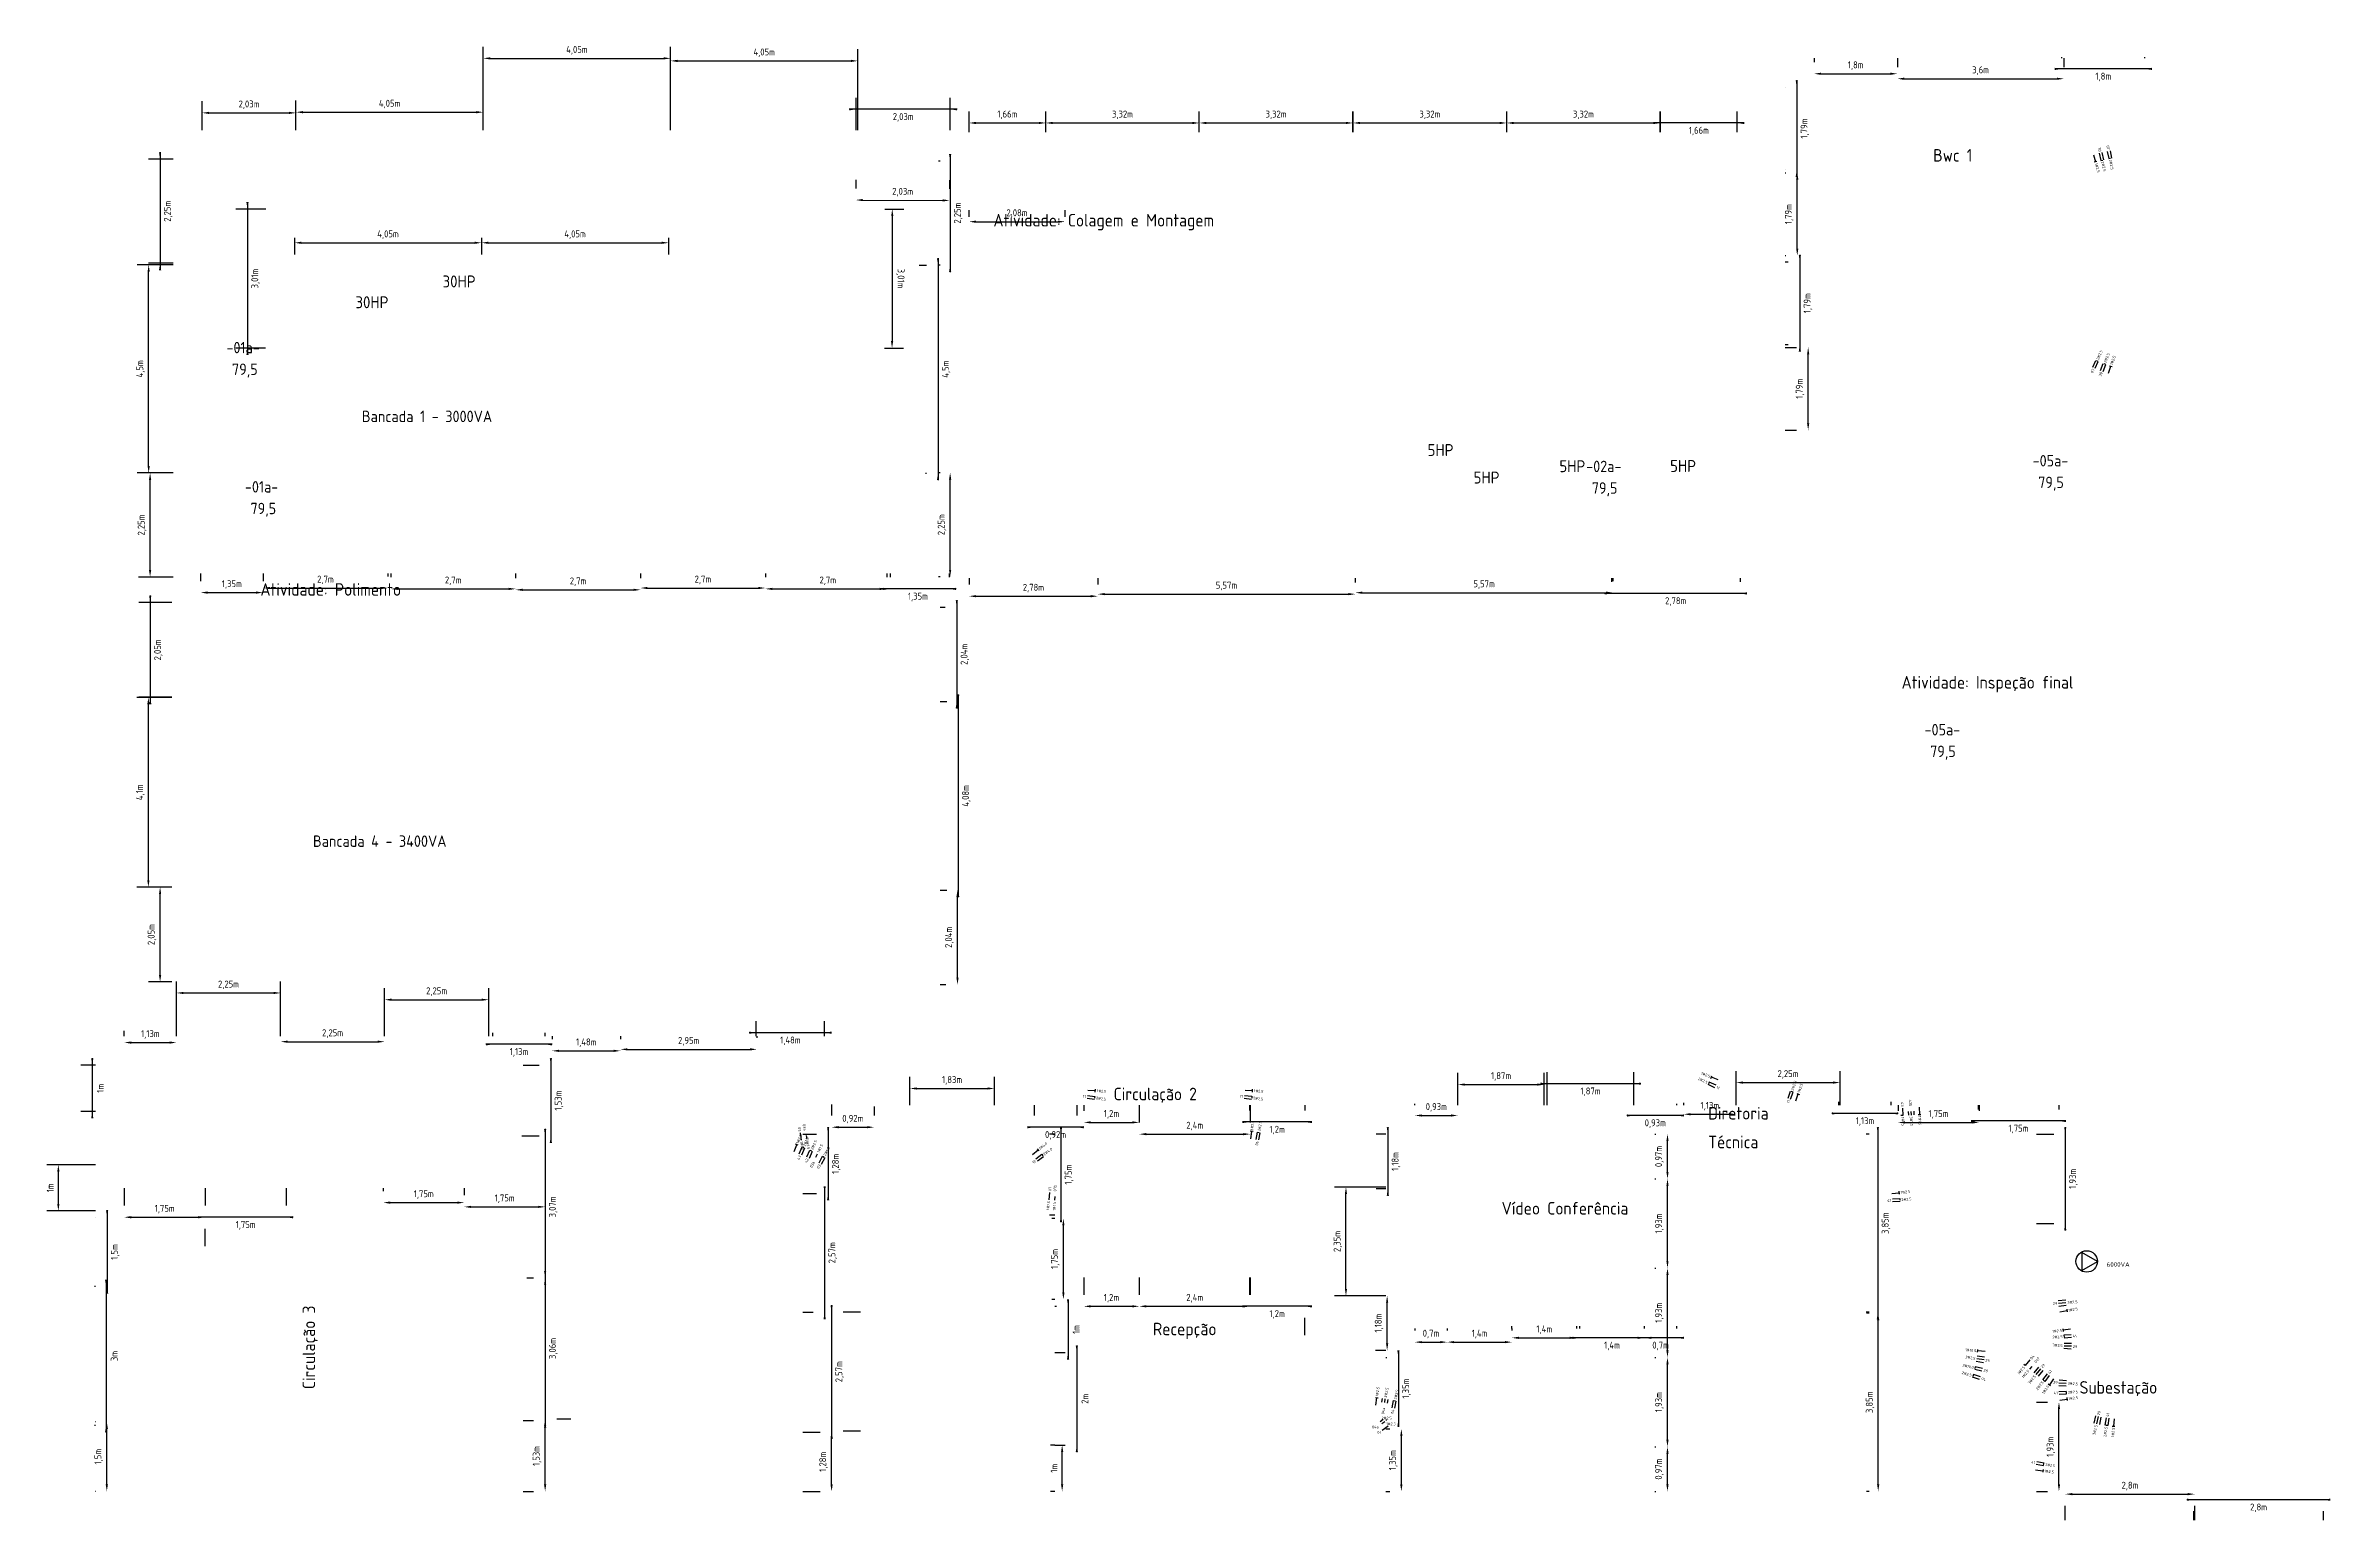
# Model space of a CAD drawing. Header units: metres. Extents: x -45258 to -45144, y 56380 to 56449.
# Drawn here: x -45258.4 to -45209, y 56417.3 to 56449.18 of the extents above; entities that cross this region are included whole.
import ezdxf
from ezdxf.enums import TextEntityAlignment as Align

# ---------------------------------------------------------------- set-up
doc = ezdxf.new("R2010")
doc.units = ezdxf.units.M
for name, color, linetype in [('FIAÇÃO_COMERCIAL', 1, 'Continuous'), ('LUMINOTÉCNICO', 5, 'Continuous'), ('SUBESTAÇÃO', 7, 'Continuous'), ('TEXTO - PLANTA', 7, 'Continuous'), ('TOMADAS', 2, 'Continuous')]:
    doc.layers.add(name, color=color, linetype=linetype)
doc.styles.get("Standard").update_dxf_attribs({"font": 'ISOCP'})
doc.dimstyles.new('ISO-25', dxfattribs={"dimtxt": 1, "dimasz": 1, "dimexe": 1.25, "dimexo": 0.625, "dimgap": 0.5, "dimtad": 1, "dimlunit": 6, "dimtxsty": 'Standard', "dimcen": 2.5, "dimazin": 3, "dimtfac": 1, "dimtmove": 0, "dimatfit": 0})

msp = doc.modelspace()

# ---------------------------------------------------------------- texts
at = {"layer": 'FIAÇÃO_COMERCIAL'}
for s, rotation, p in [('1#2.5', -73.829, (-45214.064, 56446.641)), ('2#2.5', -76.4922, (-45213.924, 56446.678)), ('2#2.5', -79.1553, (-45213.754, 56446.716)), ('2#2.5', 66.3669, (-45214.031, 56442.395)), ('2#2.5', 68.9196, (-45213.869, 56442.33)), ('1#2.5', 71.4723, (-45213.732, 56442.281)), ('2#2.5', -7.8833, (-45235.686, 56426.434)), ('1#2.5', -4.2606, (-45235.67, 56426.59)), ('2#2.5', -7.8411, (-45232.29, 56426.434)), ('1#2.5', -4.2185, (-45232.274, 56426.59)), ('11', -24.9476, (-45222.266, 56426.671)), ('2#2.5', 70.7949, (-45220.633, 56426.597)), ('1#2.5', 71.6093, (-45220.493, 56426.549)), ('1#2.5', 83.7358, (-45232.317, 56425.739)), ('2#2.5', 80.5977, (-45232.162, 56425.718)), ('1#1.5', -87.946, (-45218.242, 56426.027)), ('3#1.5', -87.3728, (-45218.061, 56426.035)), ('1#1.5', -86.2263, (-45217.879, 56426.046)), ('1#2.5', 68.8474, (-45242.143, 56425.451)), ('1#1.5', -81.2983, (-45242.058, 56425.495)), ('2#1.5', 67.1003, (-45242.001, 56425.394)), ('1#1.5', -79.0939, (-45241.936, 56425.516)), ('2#2.5', 65.3532, (-45241.833, 56425.321)), ('1#1.5', 64.1885, (-45241.695, 56425.256)), ('1#4.0', 38.8566, (-45236.912, 56425.331)), ('2#1.5', 62.4414, (-45241.558, 56425.188)), ('2#4.0', 36.8291, (-45236.817, 56425.21)), ('03', 84.2359, (-45236.686, 56424.422)), ('03b', 87.9264, (-45236.574, 56424.414)), ('1#2.5', 6.176, (-45218.288, 56424.389)), ('2#2.5', 3.6495, (-45218.274, 56424.235)), ('3#2.5', 4.3837, (-45214.684, 56422.012)), ('1#2.5', 9.3019, (-45214.662, 56421.843)), ('41', 2.7086, (-45214.567, 56421.284)), ('29', -4.1342, (-45214.565, 56421.061)), ('28', -13.5142, (-45216.495, 56420.551)), ('29', -9.7661, (-45216.455, 56420.764)), ('04', 49.4913, (-45215.474, 56420.793)), ('04f', 50.3207, (-45215.383, 56420.717)), ('29', 51.1502, (-45215.244, 56420.604)), ('41', 52.809, (-45215.081, 56420.478)), ('1#2.5', 83.5332, (-45229.611, 56419.981)), ('3#2.5', 80.2155, (-45229.427, 56419.956)), ('2#2.5', 77.7272, (-45229.216, 56419.917)), ('04', -17.2622, (-45216.543, 56420.37)), ('3#2.5', -4.1342, (-45214.675, 56420.267)), ('2#2.5', 2.7086, (-45214.673, 56420.07)), ('1#2.5', 7.8407, (-45214.659, 56419.93)), ('29', 77.0048, (-45214.012, 56419.577)), ('41', 82.058, (-45213.814, 56419.544)), ('2#2.5', -9.5166, (-45215.162, 56418.515)), ('1#2.5', -6.9371, (-45215.183, 56418.371))]:
    msp.add_text(s, height=0.06, rotation=rotation, dxfattribs=at).set_placement(p, align=Align.MIDDLE_LEFT)
for s, rotation, p in [('30', -76.4922, (-45213.976, 56446.892)), ('07', -79.1553, (-45213.795, 56446.933)), ('07', 66.3669, (-45214.119, 56442.193)), ('30', 68.9196, (-45213.948, 56442.124)), ('2#2.5', -24.9476, (-45222.465, 56426.764)), ('1#2.5', -21.9648, (-45222.408, 56426.896)), ('11', -7.8833, (-45235.904, 56426.464)), ('11', -7.8411, (-45232.508, 56426.464)), ('11', 70.7949, (-45220.706, 56426.389)), ('43b', -87.3728, (-45218.071, 56426.255)), ('43', -87.946, (-45218.25, 56426.247)), ('03', -81.2983, (-45242.091, 56425.712)), ('03a', -79.0939, (-45241.977, 56425.732)), ('06', 80.5977, (-45232.198, 56425.501)), ('43', 67.1003, (-45242.087, 56425.191)), ('42', 65.3532, (-45241.925, 56425.121)), ('03a', 64.1885, (-45241.791, 56425.058)), ('03', 62.4414, (-45241.66, 56424.993)), ('10', 36.8291, (-45236.993, 56425.078)), ('1#1.5', 84.2359, (-45236.709, 56424.203)), ('1#1.5', 87.9264, (-45236.582, 56424.194)), ('41', 3.6495, (-45218.494, 56424.221)), ('29', 4.3837, (-45214.903, 56421.995)), ('1#2.5', 7.8407, (-45214.801, 56421.413)), ('1#10.0', -4.7687, (-45216.652, 56420.971)), ('2#2.5', 2.7086, (-45214.787, 56421.274)), ('3#2.5', -4.1342, (-45214.785, 56421.077)), ('2#2.5', -17.2622, (-45216.753, 56420.435)), ('2#10.0', -13.5142, (-45216.709, 56420.602)), ('3#2.5', -9.7661, (-45216.672, 56420.802)), ('1#2.5', 49.4913, (-45215.616, 56420.625)), ('1#2.5', 50.3207, (-45215.523, 56420.547)), ('3#2.5', 51.1502, (-45215.382, 56420.433)), ('2#2.5', 52.809, (-45215.214, 56420.303)), ('1#2.5', 54.0531, (-45215.091, 56420.212)), ('29', -4.1342, (-45214.895, 56420.282)), ('41', 2.7086, (-45214.893, 56420.059)), ('04a', 80.2155, (-45229.464, 56419.739)), ('04', 77.7272, (-45229.262, 56419.702)), ('3#2.5', 77.0048, (-45214.061, 56419.363)), ('2#2.5', 82.058, (-45213.845, 56419.326)), ('1#2.5', 85.8478, (-45213.688, 56419.31)), ('41', -9.5166, (-45215.379, 56418.551))]:
    msp.add_text(s, height=0.06, rotation=rotation, dxfattribs=at).set_placement(p, align=Align.MIDDLE_RIGHT)
for s, p in [('2#2.5', (-45229.402, 56419.513)), ('1#2.5', (-45229.308, 56419.39)), ('04a', (-45229.646, 56419.321)), ('04', (-45229.557, 56419.206))]:
    msp.add_text(s, height=0.06, dxfattribs=at).set_placement(p, align=Align.MIDDLE_CENTER)
at = {"layer": 'LUMINOTÉCNICO'}
for s, p in [('-01a-', (-45254.489, 56442.532)), ('79,5', (-45254.369, 56442.064)), ('-02a-', (-45225.087, 56439.964)), ('-05a-', (-45215.434, 56440.086)), ('-01a-', (-45254.089, 56439.522)), ('79,5', (-45224.967, 56439.496)), ('79,5', (-45215.314, 56439.618)), ('79,5', (-45253.969, 56439.054)), ('-05a-', (-45217.771, 56434.272)), ('79,5', (-45217.651, 56433.804))]:
    msp.add_text(s, height=0.2466, dxfattribs=at).set_placement(p)
at = {"layer": 'TEXTO - PLANTA'}
for s, height, p in [('Bwc 1', 0.2714, (-45217.586, 56446.675)), ('Atividade: Colagem e Montagem', 0.27144, (-45237.905, 56445.273)), ('30HP', 0.2579, (-45249.815, 56443.956)), ('30HP', 0.2579, (-45251.699, 56443.506)), ('Bancada 1 - 3000VA', 0.24755, (-45251.561, 56441.044)), ('5HP', 0.2579, (-45228.517, 56440.312)), ('5HP', 0.2579, (-45225.667, 56439.962)), ('5HP', 0.2579, (-45223.272, 56439.967)), ('5HP', 0.2579, (-45227.522, 56439.717)), ('Atividade: Polimento', 0.27144, (-45253.755, 56437.291)), ('Atividade: Inspeção final', 0.27144, (-45218.268, 56435.284)), ('Bancada 4 - 3400VA', 0.24755, (-45252.619, 56431.862)), ('Circulação 2', 0.27144, (-45235.306, 56426.385)), ('Diretoria ', 0.2714, (-45222.45, 56425.968)), ('Técnica', 0.2714, (-45222.45, 56425.347)), ('Vídeo Conferência', 0.27144, (-45226.916, 56423.914)), ('Recepção', 0.2714, (-45234.456, 56421.304)), ('Subestação', 0.2714, (-45214.42, 56420.042))]:
    msp.add_text(s, height=height, dxfattribs=at).set_placement(p)
msp.add_text('Circulação 3', height=0.27144, rotation=90, dxfattribs=at).set_placement((-45252.572, 56420.14))
at = {"layer": 'TOMADAS'}
msp.add_text('6000VA', height=0.0975, dxfattribs=at).set_placement((-45213.585, 56422.835), align=Align.MIDDLE_CENTER)

# ---------------------------------------------------------------- blocks, each defined once
blk = doc.blocks.new('_CLOSEDFILLED')
at = {"color": 0, "linetype": 'BYBLOCK'}
blk.add_solid([(-1, 0.16), (0, 0), (-1, -0.16)], dxfattribs=at)
blk = doc.blocks.new('*D48')
for p, q in [((-45241.404, 56421.952), (-45241.404, 56419.082)), ((-45240.779, 56421.802), (-45241.154, 56421.802)), ((-45240.779, 56419.232), (-45241.154, 56419.232))]:
    blk.add_line(p, q)
at = {"layer": 'Defpoints'}
for p in [(-45241.404, 56421.802), (-45241.404, 56421.802), (-45241.404, 56419.232)]:
    blk.add_point(p, dxfattribs=at)
at = {"layer": 'SUBESTAÇÃO', "xscale": 0.15, "yscale": 0.15}
for p, rotation in [((-45241.404, 56421.802), 270), ((-45241.404, 56419.232), 90)]:
    blk.add_blockref('_CLOSEDFILLED', p, dxfattribs=dict(at, rotation=rotation))
at = {"layer": 'SUBESTAÇÃO', "insert": (-45241.229, 56420.517), "char_height": 0.15, "attachment_point": 5, "rotation": 90}
blk.add_mtext('2,57m', dxfattribs=at)
blk = doc.blocks.new('*D52')
for p, q in [((-45232.37, 56422.555), (-45232.37, 56422.18)), ((-45231.02, 56421.93), (-45232.52, 56421.93)), ((-45231.17, 56421.305), (-45231.17, 56421.68))]:
    blk.add_line(p, q)
at = {"layer": 'Defpoints'}
for p in [(-45232.37, 56421.93), (-45231.17, 56421.93), (-45231.17, 56421.93)]:
    blk.add_point(p, dxfattribs=at)
at = {"layer": 'SUBESTAÇÃO', "xscale": 0.15, "yscale": 0.15}
blk.add_blockref('_CLOSEDFILLED', (-45232.37, 56421.93), dxfattribs=at)
at = {"layer": 'SUBESTAÇÃO', "xscale": 0.15, "yscale": 0.15, "rotation": 180}
blk.add_blockref('_CLOSEDFILLED', (-45231.17, 56421.93), dxfattribs=at)
at = {"layer": 'SUBESTAÇÃO', "insert": (-45231.77, 56421.755), "char_height": 0.15, "attachment_point": 5}
blk.add_mtext('1,2m', dxfattribs=at)
blk = doc.blocks.new('*D74')
for p, q in [((-45256.699, 56424.481), (-45256.699, 56424.106)), ((-45256.549, 56423.856), (-45255.099, 56423.856)), ((-45254.949, 56423.231), (-45254.949, 56423.606))]:
    blk.add_line(p, q)
at = {"layer": 'Defpoints'}
for p in [(-45256.699, 56423.856), (-45256.699, 56423.856), (-45254.949, 56423.856)]:
    blk.add_point(p, dxfattribs=at)
at = {"layer": 'SUBESTAÇÃO', "xscale": 0.15, "yscale": 0.15, "rotation": 180}
blk.add_blockref('_CLOSEDFILLED', (-45256.699, 56423.856), dxfattribs=at)
at = {"layer": 'SUBESTAÇÃO', "xscale": 0.15, "yscale": 0.15}
blk.add_blockref('_CLOSEDFILLED', (-45254.949, 56423.856), dxfattribs=at)
at = {"layer": 'SUBESTAÇÃO', "insert": (-45255.824, 56424.031), "char_height": 0.15, "attachment_point": 5}
blk.add_mtext('1,75m', dxfattribs=at)
blk = doc.blocks.new('*D110')
for p, q in [((-45248.973, 56445.031), (-45248.973, 56444.671)), ((-45248.823, 56444.921), (-45245.078, 56444.921)), ((-45244.928, 56445.031), (-45244.928, 56444.671))]:
    blk.add_line(p, q)
at = {"layer": 'Defpoints'}
for p in [(-45248.973, 56445.656), (-45244.928, 56445.656), (-45248.973, 56444.921)]:
    blk.add_point(p, dxfattribs=at)
at = {"layer": 'LUMINOTÉCNICO', "xscale": 0.15, "yscale": 0.15, "rotation": 180}
blk.add_blockref('_CLOSEDFILLED', (-45248.973, 56444.921), dxfattribs=at)
at = {"layer": 'LUMINOTÉCNICO', "xscale": 0.15, "yscale": 0.15}
blk.add_blockref('_CLOSEDFILLED', (-45244.928, 56444.921), dxfattribs=at)
at = {"layer": 'LUMINOTÉCNICO', "insert": (-45246.951, 56445.096), "char_height": 0.15, "attachment_point": 5}
blk.add_mtext('4,05m', dxfattribs=at)

# ---------------------------------------------------------------- dimensions: what is measured, and where the dimension line sits
at = {"layer": 'LUMINOTÉCNICO'}
for base, p1, p2, angle in [((-45240.882, 56445.845), (-45240.883, 56445.656), (-45238.855, 56445.647), 359.7565), ((-45254.0342, 56445.651), (-45253.0132, 56445.651), (-45253.0181, 56442.6458), 90), ((-45240.092, 56445.65), (-45240.878, 56445.651), (-45240.883, 56442.646), 269.9071)]:
    msp.add_linear_dim(base=base, p1=p1, p2=p2, angle=angle, dimstyle='ISO-25', override={"dimtxt": 0.15, "dimasz": 0.15, "dimexe": 0.25, "dimgap": 0.1, "dimdec": 2, "dimrnd": 0.01, "dimzin": 8, "dimdsep": 44, "dimlunit": 2, "dimpost": '<>m'}, dxfattribs=at).render()
msp.add_linear_dim(base=(-45253.018, 56444.921), p1=(-45253.018, 56445.656), p2=(-45248.973, 56445.656), text='4,05m', dimstyle='ISO-25', override={"dimtxt": 0.15, "dimasz": 0.15, "dimexe": 0.25, "dimgap": 0.1, "dimdec": 2, "dimrnd": 0.01, "dimzin": 8, "dimdsep": 44, "dimlunit": 2, "dimpost": '<>m'}, dxfattribs=at).render()
dim = msp.add_linear_dim(base=(-45248.973093194, 56444.92123372), p1=(-45248.973093194, 56445.655793296), p2=(-45244.928093194, 56445.655793296), dimstyle='ISO-25', override={"dimtxt": 0.15, "dimasz": 0.15, "dimexe": 0.25, "dimgap": 0.1, "dimdec": 2, "dimrnd": 0.01, "dimzin": 8, "dimdsep": 44, "dimlunit": 2, "dimpost": '<>m'}, dxfattribs=at)
dim.commit()
dim.dimension.update_dxf_attribs({"geometry": '*D110', "text_midpoint": (-45246.950593194, 56445.09623372)})
msp.add_linear_dim(base=(-45238.433, 56445.377), p1=(-45238.433, 56444.854), p2=(-45236.357, 56444.854), dimstyle='ISO-25', override={"dimtxt": 0.15, "dimasz": 0.15, "dimexe": 0.25, "dimgap": 0.1, "dimdec": 2, "dimrnd": 0.01, "dimzin": 8, "dimdsep": 44, "dimlunit": 2, "dimpost": '<>m'}, dxfattribs=at).render()
at = {"layer": 'SUBESTAÇÃO'}
for base, p1, p2 in [((-45248.936, 56448.908), (-45248.936, 56446.728), (-45244.886, 56446.728)), ((-45244.886, 56448.853), (-45244.886, 56446.728), (-45240.836, 56446.728)), ((-45220.159, 56448.575), (-45220.159, 56448.286), (-45218.359, 56448.286)), ((-45218.359, 56448.467), (-45218.359, 56448.286), (-45214.759, 56448.286)), ((-45213.005, 56448.68), (-45213.005, 56448.286), (-45214.805, 56448.286)), ((-45255.016, 56447.729), (-45255.016, 56446.728), (-45252.986, 56446.728)), ((-45252.986, 56447.744), (-45252.986, 56446.728), (-45248.936, 56446.728)), ((-45238.841, 56447.807), (-45238.841, 56446.728), (-45240.871, 56446.728)), ((-45238.433, 56447.511), (-45238.433, 56446.688), (-45236.773, 56446.688)), ((-45236.773, 56447.511), (-45236.773, 56446.688), (-45233.453, 56446.688)), ((-45233.453, 56447.511), (-45233.453, 56446.688), (-45230.133, 56446.688)), ((-45230.127, 56447.511), (-45230.127, 56446.688), (-45226.807, 56446.688)), ((-45226.807, 56447.511), (-45226.807, 56446.688), (-45223.487, 56446.688)), ((-45221.821, 56447.511), (-45221.821, 56446.688), (-45223.481, 56446.688)), ((-45255.048, 56437.359), (-45255.048, 56437.146), (-45253.698, 56437.146)), ((-45253.698, 56437.458), (-45253.698, 56437.146), (-45250.998, 56437.146)), ((-45250.936, 56437.439), (-45250.936, 56437.146), (-45248.236, 56437.146)), ((-45248.236, 56437.419), (-45248.236, 56437.146), (-45245.536, 56437.146)), ((-45245.536, 56437.458), (-45245.536, 56437.146), (-45242.836, 56437.146)), ((-45242.836, 56437.439), (-45242.836, 56437.146), (-45240.136, 56437.146)), ((-45238.862, 56437.439), (-45238.862, 56437.146), (-45240.212, 56437.146)), ((-45238.43, 56437.281), (-45238.43, 56437.045), (-45235.65, 56437.045)), ((-45235.65, 56437.326), (-45235.65, 56437.045), (-45230.08, 56437.045)), ((-45230.08, 56437.357), (-45230.08, 56437.045), (-45224.51, 56437.045)), ((-45221.761, 56437.341), (-45221.761, 56437.045), (-45224.541, 56437.045)), ((-45255.569, 56428.704), (-45255.569, 56427.144), (-45253.319, 56427.144)), ((-45251.069, 56428.558), (-45251.069, 56427.144), (-45248.819, 56427.144)), ((-45256.699, 56427.632), (-45256.699, 56427.144), (-45255.569, 56427.144)), ((-45253.319, 56427.651), (-45253.319, 56427.144), (-45251.069, 56427.144)), ((-45247.598, 56427.594), (-45247.598, 56427.144), (-45248.728, 56427.144)), ((-45241.554, 56427.845), (-45241.554, 56427.144), (-45243.034, 56427.144)), ((-45247.448, 56427.453), (-45247.448, 56427.144), (-45245.968, 56427.144)), ((-45245.968, 56427.485), (-45245.968, 56427.144), (-45243.018, 56427.144)), ((-45239.713, 56426.639), (-45239.713, 56425.652), (-45237.883, 56425.652)), ((-45227.863, 56426.724), (-45227.863, 56425.652), (-45225.993, 56425.652)), ((-45224.058, 56426.743), (-45224.058, 56425.652), (-45225.928, 56425.652)), ((-45221.848, 56426.767), (-45221.848, 56425.652), (-45219.598, 56425.652)), ((-45222.978, 56426.082), (-45222.978, 56425.652), (-45221.848, 56425.652)), ((-45218.494, 56426.1), (-45218.494, 56425.652), (-45219.624, 56425.652)), ((-45241.404, 56425.802), (-45241.404, 56425.666), (-45240.485, 56425.626)), ((-45236.101, 56425.802), (-45236.101, 56425.652), (-45237.021, 56425.652)), ((-45235.951, 56425.906), (-45235.951, 56425.652), (-45234.751, 56425.652)), ((-45234.751, 56425.652), (-45234.751, 56425.652), (-45232.351, 56425.652)), ((-45231.17, 56425.915), (-45231.17, 56425.652), (-45232.37, 56425.652)), ((-45228.793, 56426.055), (-45228.793, 56425.652), (-45227.863, 56425.652)), ((-45223.128, 56426.055), (-45223.128, 56425.652), (-45224.058, 56425.652)), ((-45218.344, 56425.905), (-45218.344, 56425.652), (-45216.594, 56425.652)), ((-45214.865, 56425.937), (-45214.865, 56425.652), (-45216.615, 56425.652)), ((-45253.199, 56423.856), (-45253.199, 56423.856), (-45254.949, 56423.856)), ((-45251.098, 56424.172), (-45251.098, 56423.856), (-45249.348, 56423.856)), ((-45249.348, 56424.08), (-45249.348, 56423.856), (-45247.598, 56423.856)), ((-45235.951, 56421.93), (-45235.951, 56421.93), (-45234.751, 56421.93)), ((-45234.751, 56421.93), (-45234.751, 56421.93), (-45232.351, 56421.93)), ((-45228.793, 56421.156), (-45228.793, 56420.827), (-45228.093, 56420.827)), ((-45228.093, 56421.156), (-45228.093, 56420.827), (-45226.693, 56420.827)), ((-45226.693, 56421.249), (-45226.693, 56420.827), (-45225.293, 56420.827)), ((-45223.828, 56421.249), (-45223.828, 56420.827), (-45225.228, 56420.827)), ((-45223.128, 56421.249), (-45223.128, 56420.827), (-45223.828, 56420.827)), ((-45214.729, 56417.87), (-45214.729, 56417.93), (-45211.929, 56417.93)), ((-45209.148, 56417.749), (-45209.148, 56417.93), (-45211.948, 56417.93))]:
    msp.add_linear_dim(base=base, p1=p1, p2=p2, dimstyle='ISO-25', override={"dimtxt": 0.15, "dimasz": 0.15, "dimexe": 0.25, "dimgap": 0.1, "dimdec": 2, "dimrnd": 0.01, "dimzin": 8, "dimdsep": 44, "dimlunit": 2, "dimpost": '<>m'}, dxfattribs=at).render()
for base, p1, p2 in [((-45220.535, 56448.286), (-45220.159, 56448.286), (-45220.159, 56446.496)), ((-45255.924, 56446.728), (-45255.016, 56446.728), (-45255.016, 56444.478)), ((-45238.841, 56446.688), (-45238.433, 56446.688), (-45238.433, 56444.438)), ((-45220.524, 56444.646), (-45220.159, 56444.646), (-45220.159, 56446.436)), ((-45220.468, 56444.51), (-45220.158, 56444.51), (-45220.158, 56442.72)), ((-45256.171, 56439.946), (-45255.016, 56439.946), (-45255.016, 56444.446)), ((-45239.102, 56444.438), (-45238.887, 56444.438), (-45238.749, 56439.94)), ((-45220.288, 56440.87), (-45220.158, 56440.87), (-45220.158, 56442.66)), ((-45256.14, 56437.696), (-45255.016, 56437.696), (-45255.016, 56439.946)), ((-45238.841, 56437.701), (-45238.433, 56437.701), (-45238.433, 56439.951)), ((-45256.137, 56437.146), (-45255.048, 56437.146), (-45255.048, 56435.096)), ((-45238.697, 56437.045), (-45238.43, 56437.045), (-45238.43, 56435.005)), ((-45256.177, 56430.992), (-45255.048, 56430.992), (-45255.048, 56435.092)), ((-45238.666, 56435.005), (-45238.43, 56435.005), (-45238.43, 56430.925)), ((-45255.924, 56428.942), (-45255.048, 56428.942), (-45255.048, 56430.992)), ((-45238.682, 56428.886), (-45238.43, 56428.886), (-45238.43, 56430.926)), ((-45257.39, 56427.144), (-45256.699, 56427.144), (-45256.699, 56426.144)), ((-45247.474, 56427.144), (-45247.448, 56427.144), (-45247.448, 56425.614)), ((-45247.598, 56425.614), (-45247.474, 56425.614), (-45247.37, 56422.546)), ((-45241.479, 56425.652), (-45241.404, 56425.652), (-45241.404, 56424.372)), ((-45236.444, 56425.652), (-45235.951, 56425.652), (-45235.951, 56423.902)), ((-45229.377, 56425.652), (-45228.793, 56425.652), (-45228.793, 56424.472)), ((-45223.33, 56424.6868), (-45222.978, 56424.6868), (-45222.978, 56425.652)), ((-45218.781, 56425.652), (-45218.344, 56425.652), (-45218.344, 56421.802)), ((-45214.729, 56425.652), (-45214.729, 56425.652), (-45214.729, 56423.722)), ((-45258.124, 56423.992), (-45256.699, 56423.992), (-45256.699, 56424.992)), ((-45241.554, 56424.372), (-45241.404, 56424.372), (-45241.404, 56421.802)), ((-45230.282, 56422.157), (-45228.793, 56422.157), (-45228.793, 56424.507)), ((-45223.33, 56422.756), (-45222.978, 56422.756), (-45222.978, 56424.687)), ((-45257.069, 56423.856), (-45256.699, 56423.856), (-45256.699, 56422.356)), ((-45236.392, 56422.08), (-45235.951, 56422.08), (-45235.951, 56423.83)), ((-45257.091, 56422.356), (-45256.699, 56422.356), (-45256.699, 56419.356)), ((-45247.598, 56422.5461), (-45247.3697, 56422.5461), (-45247.6704, 56419.4908)), ((-45223.33, 56420.826), (-45222.978, 56420.826), (-45222.978, 56422.756)), ((-45236.291, 56421.93), (-45235.951, 56421.93), (-45235.951, 56420.93)), ((-45229.392, 56420.977), (-45228.793, 56420.977), (-45228.793, 56422.157)), ((-45218.774, 56417.93), (-45218.344, 56417.93), (-45218.344, 56421.78)), ((-45236.101, 56420.93), (-45235.951, 56420.93), (-45235.951, 56418.93)), ((-45229.148, 56420.827), (-45228.793, 56420.827), (-45228.793, 56419.477)), ((-45223.33, 56418.895), (-45222.978, 56418.895), (-45222.978, 56420.826)), ((-45257.076, 56417.93), (-45256.699, 56417.93), (-45256.699, 56419.43)), ((-45247.598, 56417.93), (-45247.448, 56417.93), (-45247.448, 56419.46)), ((-45214.865, 56417.93), (-45214.729, 56417.93), (-45214.729, 56419.86)), ((-45241.404, 56417.93), (-45241.404, 56417.93), (-45241.404, 56419.21)), ((-45236.419, 56417.93), (-45235.951, 56417.93), (-45235.951, 56418.93)), ((-45229.084, 56417.93), (-45228.793, 56417.93), (-45228.793, 56419.28)), ((-45223.33, 56417.93), (-45222.978, 56417.93), (-45222.978, 56418.8953))]:
    msp.add_linear_dim(base=base, p1=p1, p2=p2, angle=90, dimstyle='ISO-25', override={"dimtxt": 0.15, "dimasz": 0.15, "dimexe": 0.25, "dimgap": 0.1, "dimdec": 2, "dimrnd": 0.01, "dimzin": 8, "dimdsep": 44, "dimlunit": 2, "dimpost": '<>m'}, dxfattribs=at).render()
for base, p1, p2, picture, middle in [((-45256.699, 56423.856), (-45256.699, 56423.856), (-45254.949, 56423.856), '*D74', (-45255.824, 56424.031)), ((-45231.17, 56421.93), (-45231.17, 56421.93), (-45232.37, 56421.93), '*D52', (-45231.77, 56421.755))]:
    dim = msp.add_linear_dim(base=base, p1=p1, p2=p2, dimstyle='ISO-25', override={"dimtxt": 0.15, "dimasz": 0.15, "dimexe": 0.25, "dimgap": 0.1, "dimdec": 2, "dimrnd": 0.01, "dimzin": 8, "dimdsep": 44, "dimlunit": 2, "dimpost": '<>m'}, dxfattribs=at)
    dim.commit()
    dim.dimension.update_dxf_attribs({"geometry": picture, "text_midpoint": middle})
dim = msp.add_linear_dim(base=(-45241.404, 56421.802), p1=(-45241.404, 56421.802), p2=(-45241.404, 56419.232), angle=90, dimstyle='ISO-25', override={"dimtxt": 0.15, "dimasz": 0.15, "dimexe": 0.25, "dimgap": 0.1, "dimdec": 2, "dimrnd": 0.01, "dimzin": 8, "dimdsep": 44, "dimlunit": 2, "dimpost": '<>m'}, dxfattribs=at)
dim.commit()
dim.dimension.update_dxf_attribs({"geometry": '*D48', "text_midpoint": (-45241.229, 56420.517)})

# ---------------------------------------------------------------- linework, layer by layer
at = {"layer": 'FIAÇÃO_COMERCIAL'}
for p, q in [((-45214.117, 56446.823), (-45214.073, 56446.669)), ((-45214.044, 56446.678), (-45214.101, 56446.661)), ((-45213.999, 56446.855), (-45213.959, 56446.7)), ((-45213.959, 56446.7), (-45213.92, 56446.71)), ((-45213.939, 56446.87), (-45213.902, 56446.715)), ((-45213.82, 56446.897), (-45213.787, 56446.74)), ((-45213.787, 56446.74), (-45213.748, 56446.748)), ((-45213.76, 56446.909), (-45213.73, 56446.752)), ((-45214.135, 56442.233), (-45214.071, 56442.379)), ((-45214.079, 56442.209), (-45214.017, 56442.356)), ((-45214.017, 56442.356), (-45214.054, 56442.372)), ((-45213.965, 56442.163), (-45213.908, 56442.312)), ((-45213.908, 56442.141), (-45213.853, 56442.292)), ((-45213.853, 56442.292), (-45213.89, 56442.305)), ((-45213.792, 56442.101), (-45213.742, 56442.252)), ((-45213.77, 56442.262), (-45213.713, 56442.243)), ((-45222.392, 56426.857), (-45222.369, 56426.913)), ((-45222.232, 56426.825), (-45222.381, 56426.885)), ((-45235.878, 56426.43), (-45235.72, 56426.408)), ((-45235.871, 56426.488), (-45235.712, 56426.469)), ((-45235.86, 56426.604), (-45235.7, 56426.592)), ((-45235.712, 56426.469), (-45235.717, 56426.43)), ((-45235.703, 56426.562), (-45235.698, 56426.622)), ((-45232.482, 56426.43), (-45232.323, 56426.408)), ((-45232.474, 56426.488), (-45232.315, 56426.47)), ((-45232.463, 56426.604), (-45232.304, 56426.592)), ((-45232.315, 56426.47), (-45232.32, 56426.43)), ((-45232.306, 56426.562), (-45232.302, 56426.622)), ((-45222.306, 56426.656), (-45222.451, 56426.724)), ((-45222.426, 56426.777), (-45222.443, 56426.741)), ((-45222.28, 56426.712), (-45222.426, 56426.777)), ((-45220.724, 56426.427), (-45220.672, 56426.578)), ((-45220.667, 56426.407), (-45220.615, 56426.559)), ((-45220.615, 56426.559), (-45220.653, 56426.572)), ((-45220.553, 56426.369), (-45220.502, 56426.521)), ((-45220.531, 56426.53), (-45220.474, 56426.511)), ((-45218.243, 56426.057), (-45218.283, 56426.056)), ((-45218.249, 56426.217), (-45218.243, 56426.057)), ((-45218.126, 56426.142), (-45218.122, 56426.062)), ((-45218.066, 56426.145), (-45218.062, 56426.065)), ((-45218.006, 56426.148), (-45218.001, 56426.068)), ((-45217.911, 56426.074), (-45217.851, 56426.078)), ((-45217.891, 56426.235), (-45217.881, 56426.076)), ((-45242.212, 56425.274), (-45242.154, 56425.423)), ((-45242.126, 56425.413), (-45242.182, 56425.434)), ((-45242.102, 56425.23), (-45242.041, 56425.378)), ((-45242.087, 56425.682), (-45242.062, 56425.524)), ((-45242.047, 56425.207), (-45241.985, 56425.355)), ((-45242.041, 56425.378), (-45242.004, 56425.363)), ((-45241.956, 56425.624), (-45241.941, 56425.545)), ((-45232.29, 56425.706), (-45232.35, 56425.713)), ((-45232.337, 56425.55), (-45232.32, 56425.709)), ((-45232.221, 56425.535), (-45232.198, 56425.694)), ((-45232.198, 56425.694), (-45232.158, 56425.688)), ((-45232.163, 56425.526), (-45232.137, 56425.684)), ((-45241.939, 56425.16), (-45241.874, 56425.306)), ((-45241.885, 56425.136), (-45241.818, 56425.281)), ((-45241.874, 56425.306), (-45241.837, 56425.29)), ((-45241.743, 56425.157), (-45241.708, 56425.229)), ((-45241.672, 56425.033), (-45241.599, 56425.175)), ((-45241.619, 56425.005), (-45241.545, 56425.147)), ((-45241.599, 56425.175), (-45241.564, 56425.157)), ((-45237.059, 56425.212), (-45236.935, 56425.313)), ((-45236.987, 56425.119), (-45236.86, 56425.217)), ((-45236.916, 56425.289), (-45236.954, 56425.336)), ((-45236.951, 56425.072), (-45236.823, 56425.168)), ((-45236.86, 56425.217), (-45236.835, 56425.185)), ((-45236.689, 56424.392), (-45236.706, 56424.233)), ((-45218.477, 56424.369), (-45218.318, 56424.386)), ((-45218.315, 56424.356), (-45218.321, 56424.416)), ((-45236.578, 56424.304), (-45236.581, 56424.224)), ((-45218.466, 56424.251), (-45218.307, 56424.264)), ((-45218.462, 56424.193), (-45218.302, 56424.203)), ((-45218.307, 56424.264), (-45218.303, 56424.224)), ((-45214.879, 56422.057), (-45214.719, 56422.069)), ((-45214.873, 56421.995), (-45214.714, 56422.011)), ((-45214.867, 56421.934), (-45214.708, 56421.953)), ((-45214.849, 56421.812), (-45214.691, 56421.838)), ((-45214.767, 56421.387), (-45214.775, 56421.447)), ((-45214.613, 56421.439), (-45214.771, 56421.417)), ((-45214.696, 56421.867), (-45214.686, 56421.808)), ((-45216.625, 56420.938), (-45216.62, 56420.998)), ((-45216.463, 56420.955), (-45216.622, 56420.968)), ((-45214.599, 56421.315), (-45214.759, 56421.303)), ((-45214.759, 56421.303), (-45214.756, 56421.263)), ((-45214.598, 56421.003), (-45214.757, 56421.015)), ((-45214.595, 56421.253), (-45214.755, 56421.245)), ((-45214.594, 56421.066), (-45214.754, 56421.072)), ((-45214.593, 56421.128), (-45214.753, 56421.13)), ((-45216.716, 56420.453), (-45216.727, 56420.415)), ((-45216.562, 56420.409), (-45216.716, 56420.453)), ((-45216.531, 56420.529), (-45216.687, 56420.566)), ((-45216.674, 56420.623), (-45216.682, 56420.584)), ((-45216.517, 56420.589), (-45216.674, 56420.623)), ((-45216.494, 56420.71), (-45216.652, 56420.737)), ((-45216.484, 56420.771), (-45216.642, 56420.795)), ((-45216.476, 56420.832), (-45216.635, 56420.852)), ((-45215.597, 56420.648), (-45215.627, 56420.674)), ((-45215.493, 56420.77), (-45215.597, 56420.648)), ((-45215.453, 56420.632), (-45215.504, 56420.57)), ((-45215.31, 56420.618), (-45215.41, 56420.494)), ((-45215.264, 56420.581), (-45215.363, 56420.456)), ((-45215.217, 56420.544), (-45215.315, 56420.418)), ((-45215.123, 56420.472), (-45215.219, 56420.344)), ((-45215.075, 56420.436), (-45215.171, 56420.308)), ((-45229.585, 56419.948), (-45229.645, 56419.955)), ((-45229.633, 56419.792), (-45229.615, 56419.951)), ((-45229.505, 56419.857), (-45229.494, 56419.936)), ((-45229.445, 56419.848), (-45229.433, 56419.927)), ((-45229.386, 56419.838), (-45229.373, 56419.917)), ((-45216.58, 56420.35), (-45216.733, 56420.397)), ((-45215.171, 56420.308), (-45215.203, 56420.332)), ((-45215.098, 56420.254), (-45215.049, 56420.219)), ((-45214.98, 56420.366), (-45215.073, 56420.236)), ((-45214.867, 56420.215), (-45214.707, 56420.213)), ((-45214.866, 56420.278), (-45214.706, 56420.271)), ((-45214.865, 56420.091), (-45214.705, 56420.098)), ((-45214.862, 56420.34), (-45214.703, 56420.329)), ((-45214.861, 56420.028), (-45214.701, 56420.041)), ((-45214.847, 56419.904), (-45214.689, 56419.926)), ((-45214.701, 56420.041), (-45214.704, 56420.081)), ((-45214.693, 56419.956), (-45214.685, 56419.897)), ((-45229.543, 56419.44), (-45229.481, 56419.491)), ((-45229.505, 56419.394), (-45229.442, 56419.443)), ((-45229.284, 56419.737), (-45229.252, 56419.894)), ((-45229.252, 56419.894), (-45229.213, 56419.886)), ((-45229.227, 56419.725), (-45229.193, 56419.882)), ((-45214.077, 56419.56), (-45214.113, 56419.405)), ((-45214.02, 56419.548), (-45214.053, 56419.391)), ((-45213.963, 56419.537), (-45213.992, 56419.379)), ((-45213.848, 56419.518), (-45213.87, 56419.359)), ((-45213.79, 56419.51), (-45213.809, 56419.352)), ((-45213.675, 56419.499), (-45213.686, 56419.34)), ((-45229.497, 56419.251), (-45229.368, 56419.345)), ((-45213.809, 56419.352), (-45213.849, 56419.356)), ((-45213.716, 56419.342), (-45213.656, 56419.338)), ((-45215.355, 56418.515), (-45215.196, 56418.491)), ((-45215.345, 56418.576), (-45215.187, 56418.549)), ((-45215.196, 56418.491), (-45215.19, 56418.531)), ((-45215.371, 56418.394), (-45215.212, 56418.375)), ((-45215.209, 56418.405), (-45215.216, 56418.345))]:
    msp.add_line(p, q, dxfattribs=at)
at = {"layer": 'TOMADAS'}
msp.add_lwpolyline([(-45214.035, 56422.9), (-45214.373, 56423.095), (-45214.373, 56422.704)], close=True, dxfattribs=at)
msp.add_circle((-45214.266, 56422.9), 0.232, dxfattribs=at)

msp.set_redraw_order([(e.dxf.handle, doc.entitydb.next_handle()) for e in msp.query("TEXT MTEXT ATTDEF DIMENSION ARC_DIMENSION")])  # texts and dimensions are drawn at this point

doc.saveas('drawing.dxf')
